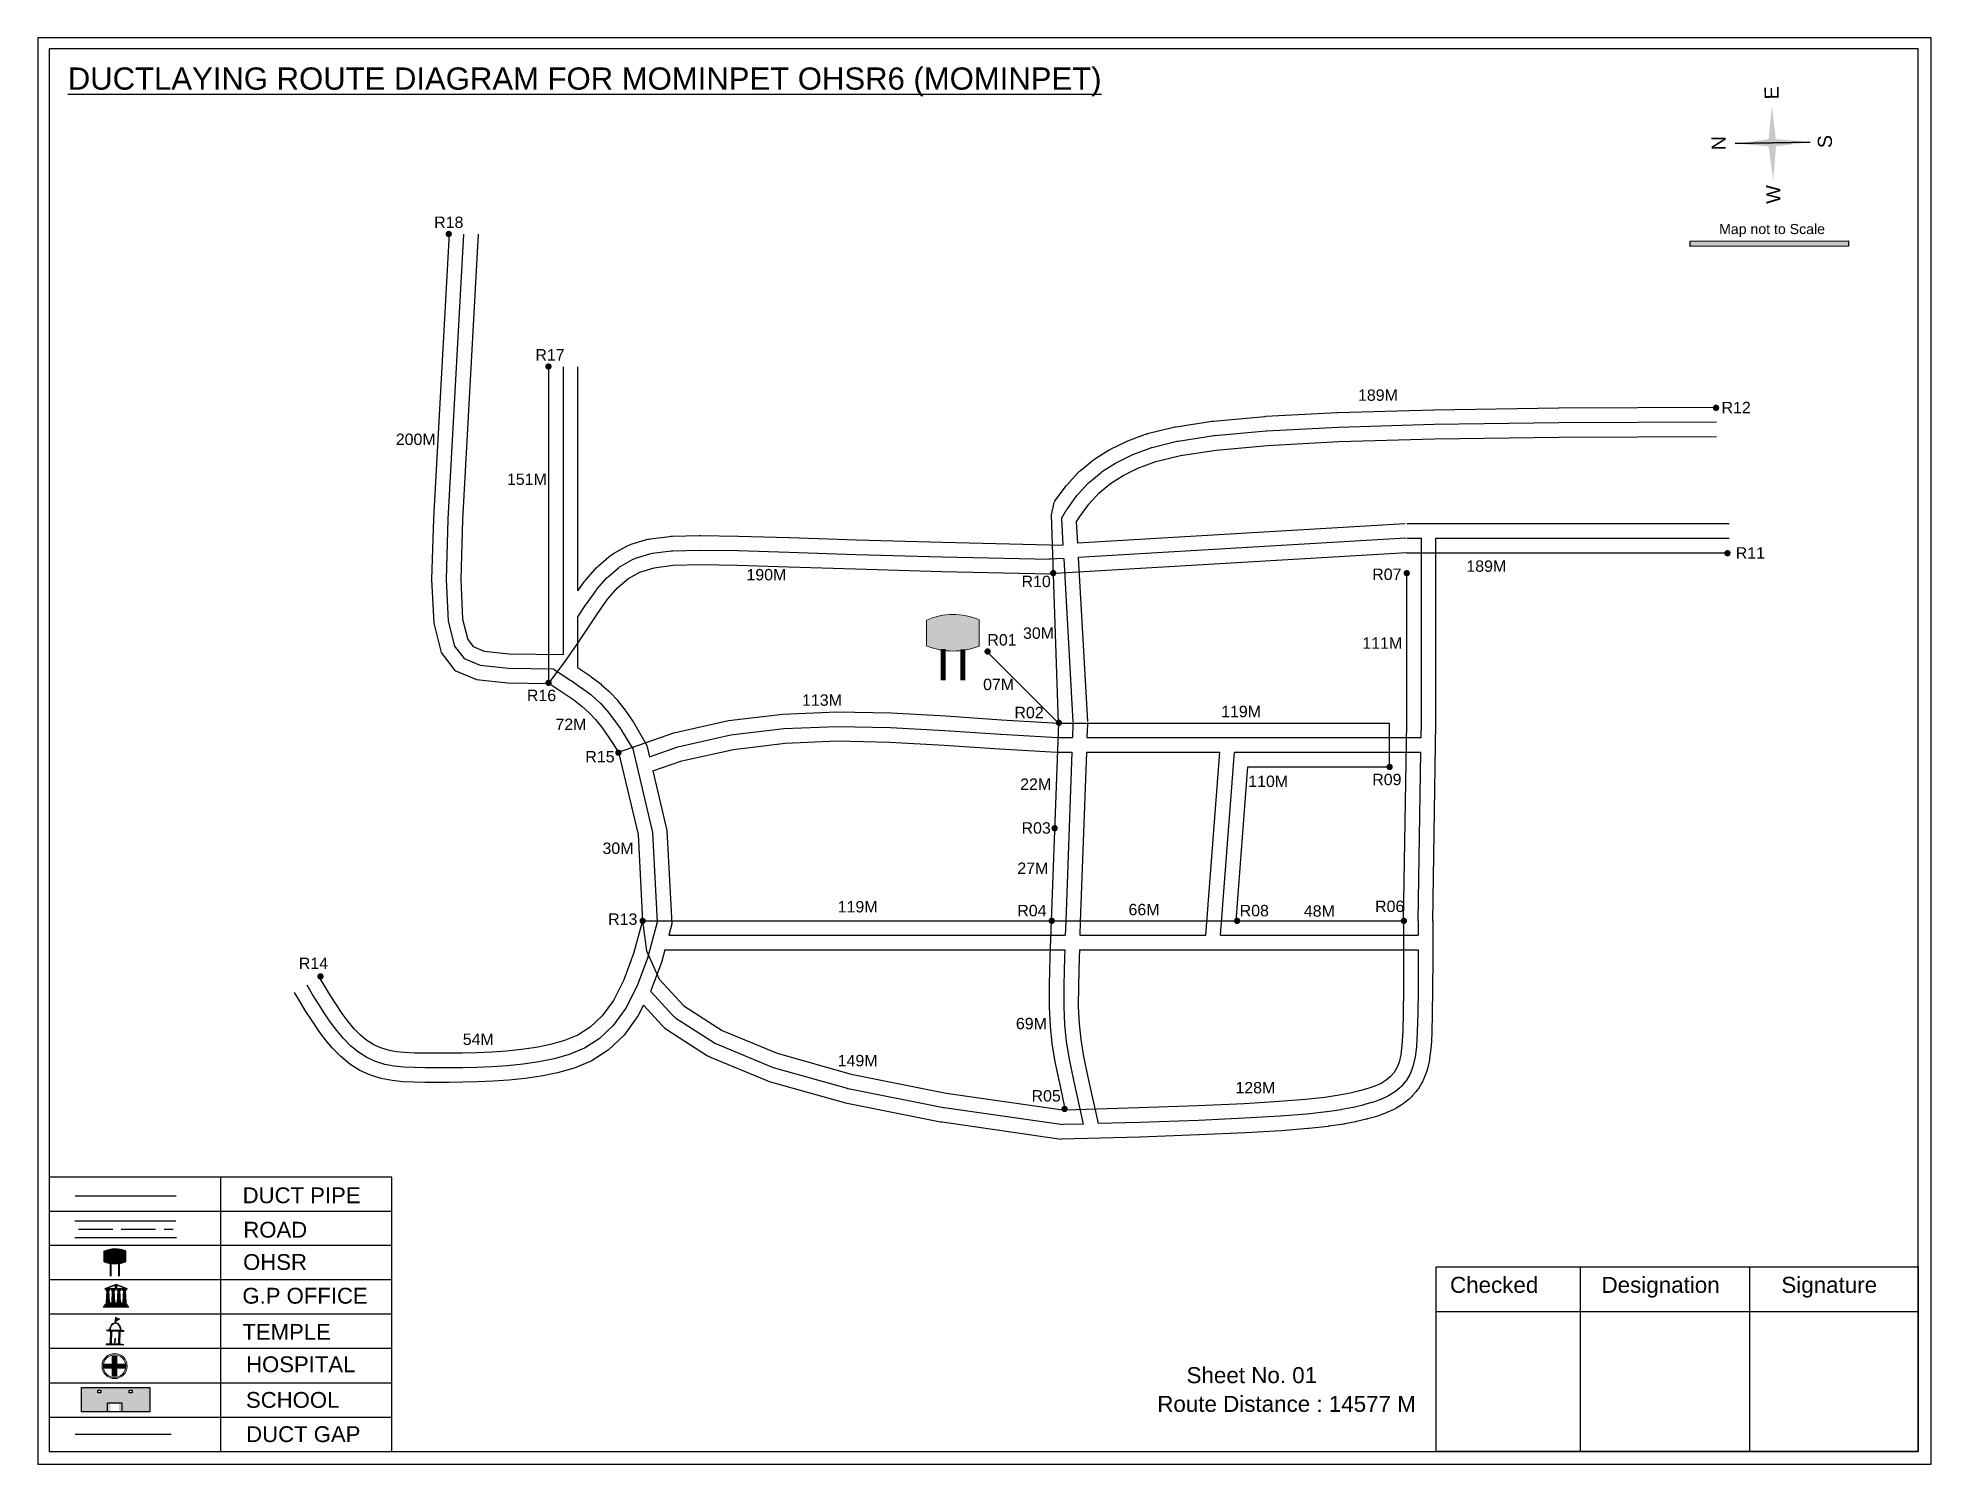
# Model space of a CAD drawing. Header units: inches. Extents: x 1446 to 12099, y 451 to 5049.
# Drawn here: x 2272 to 2937, y 1352 to 1852 of the extents above; entities that cross this region are included whole.
import ezdxf

# ---------------------------------------------------------------- set-up
doc = ezdxf.new("R2010")
doc.units = ezdxf.units.IN
doc.header["$MEASUREMENT"] = 0
doc.linetypes.add('ACAD_ISO02W100', pattern=[15, 12, -3])
doc.layers.add('LANDMARK', color=7, linetype='Continuous')
doc.layers.add('OHT', color=7, linetype='Continuous')
doc.styles.get("Standard").update_dxf_attribs({"font": 'arial.ttf'})

msp = doc.modelspace()

# ---------------------------------------------------------------- texts
at = {"color": 242, "true_color": 0xcd2027}
msp.add_text('%%UDUCTLAYING ROUTE DIAGRAM FOR MOMINPET OHSR6 (MOMINPET)', height=7.8, dxfattribs=at).set_placement((2282.99, 1833.97))
for s, p in [('E', (2883.1, 1830.6)), ('N', (2864.51, 1812.75)), ('S', (2901.8, 1813.5)), ('W', (2883.74, 1794))]:
    msp.add_text(s, height=4.95, rotation=91.00631).set_placement(p)
for s, height, p in [('R18', 4, (2411.5, 1785.44)), ('Map not to Scale', 3.5424, (2862.19, 1783.31)), ('R17', 4, (2447, 1738.94)), ('189M', 4, (2735.54, 1724.8)), ('R12', 4, (2863.03, 1720.44)), ('200M', 4, (2398.04, 1709.3)), ('151M', 4, (2437.04, 1695.3)), ('R11', 4, (2868.03, 1669.44)), ('189M', 4, (2773.54, 1664.8)), ('190M', 4, (2521.04, 1661.8)), ('R10', 4, (2617.53, 1659.44)), ('R07', 4, (2740.53, 1661.94)), ('R01', 4, (2605.53, 1638.94)), ('30M', 4, (2618.04, 1641.3)), ('111M', 4, (2737.04, 1637.8)), ('07M', 4, (2604.04, 1623.3)), ('R16', 4, (2444.03, 1619.44)), ('113M', 4, (2540.54, 1617.8)), ('R02', 4, (2615.03, 1613.44)), ('119M', 4, (2687.54, 1613.8)), ('72M', 4, (2454.04, 1609.3)), ('R15', 4, (2464.53, 1597.94)), ('R09', 4, (2740.53, 1589.94)), ('22M', 4, (2617.04, 1588.3)), ('110M', 4, (2697.04, 1589.3)), ('R03', 4, (2617.53, 1572.94)), ('30M', 4, (2470.54, 1565.8)), ('27M', 4, (2616.04, 1558.8)), ('119M', 4, (2553.04, 1545.3)), ('R04', 4, (2616.03, 1543.94)), ('66M', 4, (2655.04, 1544.3)), ('R08', 4, (2694.03, 1543.94)), ('48M', 4, (2716.54, 1543.8)), ('R06', 4, (2741.53, 1545.44)), ('R13', 4, (2472.53, 1540.94)), ('R14', 4, (2364.03, 1525.44)), ('69M', 4, (2615.54, 1504.3)), ('54M', 4, (2421.54, 1498.8)), ('149M', 4, (2553.04, 1491.3)), ('R05', 4, (2621.03, 1478.94)), ('128M', 4, (2692.54, 1481.8)), ('DUCT PIPE', 5.551, (2344.33, 1443.27)), ('ROAD ', 5.551, (2344.56, 1431.2)), ('OHSR', 5.551, (2344.49, 1419.86)), ('Checked', 5.616, (2767.81, 1411.82)), ('Designation', 5.616, (2820.95, 1411.82)), ('Signature', 5.616, (2884.02, 1411.82)), ('G.P OFFICE', 5.551, (2344.24, 1408.03)), ('TEMPLE', 5.551, (2344.24, 1395.34)), ('HOSPITAL', 5.551, (2345.53, 1383.98)), ('Sheet No. 01', 5.616, (2675.4, 1380.14)), ('SCHOOL', 5.551, (2345.49, 1371.48)), ('Route Distance : 14577 M', 5.616, (2665.12, 1370.06)), ('DUCT GAP', 5.551, (2345.57, 1359.46))]:
    msp.add_text(s, height=height).set_placement(p)

# ---------------------------------------------------------------- blocks, each defined once
blk = doc.blocks.new('OHT')
at = {"linetype": 'Continuous', "lineweight": 0, "true_color": 0x0ffffc}
blk.add_hatch(color=4, dxfattribs=at).paths.add_polyline_path([(0.012, 1), (0, 1, 0.101323), (-0.4, 0.916), (-0.4, 0.525, 0.194075), (0.399, 0.521), (0.399, 0.921, 0.097877)])
at = {"color": 4, "linetype": 'Continuous', "lineweight": 0, "true_color": 0x0ffffc, "flags": 128}
for points in [[(-0.4, 0.525), (-0.4, 0.916)], [(0.399, 0.521), (0.399, 0.921)]]:
    blk.add_lwpolyline(points, dxfattribs=at)
at = {"color": 4, "linetype": 'Continuous', "lineweight": 0, "true_color": 0x0ffffc, "const_width": 0.075, "flags": 128}
for points in [[(-0.15, 0), (-0.15, 0.475)], [(0.15, 0), (0.15, 0.473)]]:
    blk.add_lwpolyline(points, dxfattribs=at)
at = {"color": 4, "linetype": 'Continuous', "lineweight": 0, "true_color": 0x0ffffc}
for centre, radius, start, end in [((0.006, -0.019), 1.019, 67.3109, 113.4711), ((0.004, 1.513), 1.068, 247.7682, 291.7007)]:
    blk.add_arc(centre, radius, start, end, dxfattribs=at)
blk = doc.blocks.new('Government_Office')
at = {"linetype": 'Continuous', "lineweight": 0, "true_color": 0xff0000}
h = blk.add_hatch(color=1, dxfattribs=at)
h.paths.add_polyline_path([(0.44, 0.72), (0.45, 0.75), (0, 0.93), (-0.45, 0.75), (-0.44, 0.72)])
h.paths.add_polyline_path([(0.355, 0.75), (-0.355, 0.75), (0, 0.9)], flags=16)
h.paths.add_polyline_path([(0, 0.778, -1), (0, 0.872, -1)], flags=0)
h = blk.add_hatch(color=1, dxfattribs=at)
edge = h.paths.add_edge_path()
edge.add_arc((0, 0.825), 0.0467, 90, 270)
edge.add_arc((0, 0.825), 0.0467, 270, 450)
for points in [[(-0.5, 0.05), (0.5, 0.05), (0.5, 0), (-0.5, 0)], [(-0.45, 0.075), (-0.45, 0.12), (0.45, 0.12), (0.45, 0.075)], [(-0.4, 0.14), (-0.4, 0.18), (0.4, 0.18), (0.4, 0.14)]]:
    blk.add_hatch(color=1, dxfattribs=at).paths.add_polyline_path(points)
h = blk.add_hatch(color=1, dxfattribs=at)
edge = h.paths.add_edge_path()
edge.add_line((-0.27, 0.195), (-0.295, 0.675))
edge.add_line((-0.295, 0.675), (-0.29, 0.675))
edge.add_arc((-0.278, 0.688), 0.0176, 225.30401, 441.56588)
edge.add_line((-0.275, 0.705), (-0.395, 0.705))
edge.add_arc((-0.392, 0.688), 0.0176, 98.43412, 314.69599)
edge.add_line((-0.38, 0.675), (-0.375, 0.675))
edge.add_line((-0.375, 0.675), (-0.4, 0.195))
edge.add_line((-0.4, 0.195), (-0.27, 0.195))
h = blk.add_hatch(color=1, dxfattribs=at)
edge = h.paths.add_edge_path()
edge.add_line((-0.047, 0.195), (-0.072, 0.675))
edge.add_line((-0.072, 0.675), (-0.067, 0.675))
edge.add_arc((-0.054, 0.688), 0.0176, 225.30401, 441.56588)
edge.add_line((-0.052, 0.705), (-0.172, 0.705))
edge.add_arc((-0.169, 0.688), 0.0176, 98.43412, 314.69599)
edge.add_line((-0.157, 0.675), (-0.152, 0.675))
edge.add_line((-0.152, 0.675), (-0.177, 0.195))
edge.add_line((-0.177, 0.195), (-0.047, 0.195))
h = blk.add_hatch(color=1, dxfattribs=at)
edge = h.paths.add_edge_path()
edge.add_line((0.177, 0.195), (0.152, 0.675))
edge.add_line((0.152, 0.675), (0.157, 0.675))
edge.add_arc((0.169, 0.688), 0.0176, 225.30401, 441.56588)
edge.add_line((0.172, 0.705), (0.052, 0.705))
edge.add_arc((0.054, 0.688), 0.0176, 98.43412, 314.69599)
edge.add_line((0.067, 0.675), (0.072, 0.675))
edge.add_line((0.072, 0.675), (0.047, 0.195))
edge.add_line((0.047, 0.195), (0.177, 0.195))
h = blk.add_hatch(color=1, dxfattribs=at)
edge = h.paths.add_edge_path()
edge.add_line((0.4, 0.195), (0.375, 0.675))
edge.add_line((0.375, 0.675), (0.38, 0.675))
edge.add_arc((0.392, 0.688), 0.0176, 225.30401, 441.56588)
edge.add_line((0.395, 0.705), (0.275, 0.705))
edge.add_arc((0.278, 0.688), 0.0176, 98.43412, 314.69599)
edge.add_line((0.29, 0.675), (0.295, 0.675))
edge.add_line((0.295, 0.675), (0.27, 0.195))
edge.add_line((0.27, 0.195), (0.4, 0.195))
at = {"color": 1, "linetype": 'Continuous', "lineweight": 0, "true_color": 0xff0000, "flags": 128}
for points in [[(-0.45, 0.75), (-0.44, 0.72), (0.44, 0.72), (0.45, 0.75), (0, 0.93)], [(-0.355, 0.75), (0.355, 0.75), (0, 0.9)], [(-0.5, 0.05), (0.5, 0.05), (0.5, 0), (-0.5, 0)], [(-0.45, 0.075), (-0.45, 0.12), (0.45, 0.12), (0.45, 0.075)], [(-0.4, 0.14), (-0.4, 0.18), (0.4, 0.18), (0.4, 0.14)]]:
    blk.add_lwpolyline(points, close=True, dxfattribs=at)
for points in [[(0, 0.872, 1), (0, 0.778, 1)], [(-0.27, 0.195), (-0.295, 0.675), (-0.29, 0.675, 1.379694), (-0.275, 0.705), (-0.395, 0.705, 1.379694), (-0.38, 0.675), (-0.375, 0.675), (-0.4, 0.195)], [(-0.047, 0.195), (-0.072, 0.675), (-0.067, 0.675, 1.379694), (-0.052, 0.705), (-0.172, 0.705, 1.379694), (-0.157, 0.675), (-0.152, 0.675), (-0.177, 0.195)], [(0.177, 0.195), (0.152, 0.675), (0.157, 0.675, 1.379694), (0.172, 0.705), (0.052, 0.705, 1.379694), (0.067, 0.675), (0.072, 0.675), (0.047, 0.195)], [(0.4, 0.195), (0.375, 0.675), (0.38, 0.675, 1.379694), (0.395, 0.705), (0.275, 0.705, 1.379694), (0.29, 0.675), (0.295, 0.675), (0.27, 0.195)]]:
    blk.add_lwpolyline(points, format="xyb", close=True, dxfattribs=at)
blk = doc.blocks.new('Temple')
at = {"linetype": 'Continuous', "lineweight": 0, "true_color": 0xff0000}
h = blk.add_hatch(color=1, dxfattribs=at)
edge = h.paths.add_edge_path()
edge.add_line((0.175, 0.49), (0.225, 0.49))
edge.add_line((0.225, 0.49), (0.225, 0.497))
edge.add_line((0.225, 0.497), (0.307, 0.497))
edge.add_line((0.307, 0.497), (0.307, 0.533))
edge.add_line((0.307, 0.533), (0.257, 0.533))
edge.add_line((0.257, 0.533), (0.257, 0.54))
edge.add_line((0.257, 0.54), (0.2, 0.54))
edge.add_spline(control_points=[(0.2, 0.54), (0.2, 0.589), (0.19, 0.638), (0.142, 0.743), (0.092, 0.79), (0.027, 0.805), (0.02, 0.806), (0.012, 0.806)], knot_values=[4.712389, 4.712389, 4.712389, 4.712389, 5.278166, 5.278166, 6.117402, 6.117402, 6.223801, 6.223801, 6.223801, 6.223801], degree=3, periodic=0)
edge.add_line((0.012, 0.806), (0.012, 0.79))
edge.add_line((0.012, 0.79), (-0.012, 0.79))
edge.add_line((-0.012, 0.79), (-0.012, 0.806))
edge.add_spline(control_points=[(-0.012, 0.806), (-0.055, 0.802), (-0.096, 0.781), (-0.171, 0.699), (-0.197, 0.628), (-0.2, 0.55), (-0.2, 0.545), (-0.2, 0.54)], knot_values=[6.343965, 6.343965, 6.343965, 6.343965, 6.956638, 6.956638, 7.795874, 7.795874, 7.853982, 7.853982, 7.853982, 7.853982], degree=3, periodic=0)
edge.add_line((-0.2, 0.54), (-0.257, 0.54))
edge.add_line((-0.257, 0.54), (-0.257, 0.533))
edge.add_line((-0.257, 0.533), (-0.307, 0.533))
edge.add_line((-0.307, 0.533), (-0.307, 0.497))
edge.add_line((-0.307, 0.497), (-0.225, 0.497))
edge.add_line((-0.225, 0.497), (-0.225, 0.49))
edge.add_line((-0.225, 0.49), (-0.175, 0.49))
edge.add_line((-0.175, 0.49), (-0.175, 0.07))
edge.add_arc((-0.205, 0.07), 0.03, -90, 0, ccw=False)
edge.add_line((-0.205, 0.04), (-0.257, 0.04))
edge.add_line((-0.257, 0.04), (-0.257, 0.033))
edge.add_line((-0.257, 0.033), (-0.307, 0.033))
edge.add_line((-0.307, 0.033), (-0.307, 0))
edge.add_line((-0.307, 0), (0.307, 0))
edge.add_line((0.307, 0), (0.307, 0.033))
edge.add_line((0.307, 0.033), (0.257, 0.033))
edge.add_line((0.257, 0.033), (0.257, 0.04))
edge.add_line((0.257, 0.04), (0.205, 0.04))
edge.add_arc((0.205, 0.07), 0.03, 180, 270, ccw=False)
edge.add_line((0.175, 0.07), (0.175, 0.49))
h.paths.add_polyline_path([(0.125, 0.07, -0.414214), (0.095, 0.04), (0.05, 0.04), (0.05, 0.033), (-0.05, 0.033), (-0.05, 0.04), (-0.095, 0.04, -0.414214), (-0.125, 0.07), (-0.125, 0.497), (0.125, 0.497)], flags=16)
edge = h.paths.add_edge_path(flags=16)
edge.add_ellipse((0, 0.54), major_axis=(0, 0.242), ratio=0.722808, start_angle=270, end_angle=450, ccw=False)
edge.add_line((0.175, 0.54), (-0.175, 0.54))
h.paths.add_polyline_path([(0.012, 0.23), (0.012, 0.07), (-0.012, 0.07), (-0.012, 0.23)], flags=0)
h = blk.add_hatch(color=1, dxfattribs=at)
edge = h.paths.add_edge_path()
edge.add_line((0.012, 0.857), (0, 0.85))
edge.add_line((0, 0.85), (-0.003, 0.925))
edge.add_line((-0.003, 0.925), (-0.012, 0.925))
edge.add_line((-0.012, 0.925), (-0.012, 0.806))
edge.add_spline(control_points=[(-0.012, 0.806), (-0.004, 0.807), (0.004, 0.807), (0.012, 0.806)], knot_values=[6.223801, 6.223801, 6.223801, 6.223801, 6.343965, 6.343965, 6.343965, 6.343965], degree=3, periodic=0)
edge.add_line((0.012, 0.806), (0.012, 0.857))
h = blk.add_hatch(color=1, dxfattribs=at)
edge = h.paths.add_edge_path()
edge.add_line((0.012, 0.79), (0.012, 0.806))
edge.add_spline(control_points=[(0.012, 0.806), (0.004, 0.807), (-0.004, 0.807), (-0.012, 0.806)], knot_values=[6.223801, 6.223801, 6.223801, 6.223801, 6.343965, 6.343965, 6.343965, 6.343965], degree=3, periodic=0)
edge.add_line((-0.012, 0.806), (-0.012, 0.79))
edge.add_line((-0.012, 0.79), (0.012, 0.79))
at = {"linetype": 'Continuous', "lineweight": 0, "true_color": 0xe66000}
blk.add_hatch(color=32, dxfattribs=at).paths.add_polyline_path([(-0.006, 1), (0.147, 0.931), (0, 0.85)])
at = {"color": 1, "linetype": 'Continuous', "lineweight": 0, "true_color": 0xff0000, "flags": 128}
for points in [[(0.012, 0.925), (-0.012, 0.925), (-0.012, 0.79), (0.012, 0.79)], [(0.012, 0.23), (-0.012, 0.23), (-0.012, 0.07), (0.012, 0.07)]]:
    blk.add_lwpolyline(points, close=True, dxfattribs=at)
at = {"color": 32, "linetype": 'Continuous', "lineweight": 0, "true_color": 0xe66000, "flags": 128}
blk.add_lwpolyline([(-0.006, 1), (0.147, 0.931), (0, 0.85), (-0.006, 1)], dxfattribs=at)
at = {"color": 1, "linetype": 'Continuous', "lineweight": 0, "true_color": 0xff0000, "flags": 128}
blk.add_lwpolyline([(0.2, 0.54), (0.257, 0.54), (0.257, 0.533), (0.307, 0.533), (0.307, 0.497), (0.225, 0.497), (0.225, 0.49), (0.175, 0.49), (0.175, 0.07, 0.414214), (0.205, 0.04), (0.257, 0.04), (0.257, 0.033), (0.307, 0.033), (0.307, 0), (-0.307, 0), (-0.307, 0.033), (-0.257, 0.033), (-0.257, 0.04), (-0.205, 0.04, 0.414214), (-0.175, 0.07), (-0.175, 0.49), (-0.225, 0.49), (-0.225, 0.497), (-0.307, 0.497), (-0.307, 0.533), (-0.257, 0.533), (-0.257, 0.54), (-0.2, 0.54)], format="xyb", dxfattribs=at)
blk.add_lwpolyline([(-0.175, 0.54), (0.175, 0.54)], dxfattribs=at)
blk.add_lwpolyline([(0.125, 0.497), (0.125, 0.07, -0.414214), (0.095, 0.04), (0.05, 0.04), (0.05, 0.033), (-0.05, 0.033), (-0.05, 0.04), (-0.095, 0.04, -0.414214), (-0.125, 0.07), (-0.125, 0.497)], format="xyb", close=True, dxfattribs=at)
at = {"color": 1, "linetype": 'Continuous', "lineweight": 0, "true_color": 0xff0000}
blk.add_ellipse((0, 0.54), major_axis=(0, 0.242), ratio=0.722808, start_param=4.712389, end_param=7.853982, dxfattribs=at)
blk.add_open_spline([(0.2, 0.54), (0.2, 0.589), (0.19, 0.638), (0.142, 0.743), (0.092, 0.79), (-0.023, 0.816), (-0.085, 0.794), (-0.171, 0.699), (-0.197, 0.628), (-0.2, 0.55), (-0.2, 0.545), (-0.2, 0.54)], degree=3, knots=[4.712389, 4.712389, 4.712389, 4.712389, 5.278166, 5.278166, 6.117402, 6.117402, 6.956638, 6.956638, 7.795874, 7.795874, 7.853982, 7.853982, 7.853982, 7.853982], dxfattribs=at)
blk = doc.blocks.new('*U15')
at = {"color": 0, "linetype": 'ACAD_ISO02W100', "transparency": 16777216}
blk.add_line((-16.47, 0), (16.78, 0), dxfattribs=at)
blk = doc.blocks.new('Hospital')
at = {"linetype": 'Continuous', "lineweight": 0, "true_color": 0x000000}
h = blk.add_hatch(color=18, dxfattribs=at)
h.paths.add_polyline_path([(-0.5, 0, 1), (0.5, 0, 1)])
h.paths.add_polyline_path([(0.446, 0, -1), (-0.446, 0, -1)], flags=16)
at = {"linetype": 'Continuous', "true_color": 0xff0000}
blk.add_hatch(color=1, dxfattribs=at).paths.add_polyline_path([(-0.394, 0.08), (-0.08, 0.08), (-0.08, 0.394), (0.08, 0.394), (0.08, 0.08), (0.394, 0.08), (0.394, -0.08), (0.08, -0.08), (0.08, -0.394), (-0.08, -0.394), (-0.08, -0.08), (-0.394, -0.08)])
at = {"color": 1, "linetype": 'Continuous', "true_color": 0xff0000, "flags": 128}
blk.add_lwpolyline([(-0.394, 0.08), (-0.08, 0.08), (-0.08, 0.394), (0.08, 0.394), (0.08, 0.08), (0.394, 0.08), (0.394, -0.08), (0.08, -0.08), (0.08, -0.394), (-0.08, -0.394), (-0.08, -0.08), (-0.394, -0.08)], close=True, dxfattribs=at)
at = {"color": 18, "linetype": 'Continuous', "lineweight": 0, "true_color": 0x000000}
for radius in [0.5, 0.446]:
    blk.add_circle((0, 0), radius, dxfattribs=at)

# ---------------------------------------------------------------- hatches: boundary and pattern name
at = {"ltscale": 0.5}
h = msp.add_hatch(color=5, dxfattribs=at)
h.dxf.hatch_style = 1
h.paths.add_polyline_path([(2417.74, 1783.34, 1), (2415.5, 1783.34, 1)])
at = {"true_color": 0x0093dd}
h = msp.add_hatch(color=142, dxfattribs=at)
h.dxf.hatch_style = 1
h.paths.add_polyline_path([(2852.01, 1780.81), (2852.01, 1778.96), (2907.52, 1779.09), (2907.52, 1780.93)])
at = {"ltscale": 0.5}
h = msp.add_hatch(color=5, dxfattribs=at)
h.dxf.hatch_style = 1
h.paths.add_polyline_path([(2452.71, 1736.84, 1), (2450.47, 1736.84, 1)])
h = msp.add_hatch(color=5, dxfattribs=at)
h.dxf.hatch_style = 1
h.paths.add_polyline_path([(2862.24, 1722.34, 1), (2860, 1722.34, 1)])
h = msp.add_hatch(color=5, dxfattribs=at)
h.dxf.hatch_style = 1
h.paths.add_polyline_path([(2866.24, 1671.34, 1), (2864, 1671.34, 1)])
h = msp.add_hatch(color=5, dxfattribs=at)
h.dxf.hatch_style = 1
h.paths.add_polyline_path([(2629.74, 1664.34, 1), (2627.5, 1664.34, 1)])
h = msp.add_hatch(color=5, dxfattribs=at)
h.dxf.hatch_style = 1
h.paths.add_polyline_path([(2753.74, 1664.34, 1), (2751.5, 1664.34, 1)])
h = msp.add_hatch(color=5, dxfattribs=at)
h.dxf.hatch_style = 1
h.paths.add_polyline_path([(2606.74, 1636.84, 1), (2604.5, 1636.84, 1)])
h = msp.add_hatch(color=5, dxfattribs=at)
h.dxf.hatch_style = 1
h.paths.add_polyline_path([(2452.74, 1625.84, 1), (2450.5, 1625.84, 1)])
h = msp.add_hatch(color=5, dxfattribs=at)
h.dxf.hatch_style = 1
h.paths.add_polyline_path([(2631.74, 1611.84, 1), (2629.5, 1611.84, 1)])
h = msp.add_hatch(color=5, dxfattribs=at)
h.dxf.hatch_style = 1
h.paths.add_polyline_path([(2477.24, 1601.34, 1), (2475, 1601.34, 1)])
h = msp.add_hatch(color=5, dxfattribs=at)
h.dxf.hatch_style = 1
h.paths.add_polyline_path([(2747.74, 1596.34, 1), (2745.5, 1596.34, 1)])
h = msp.add_hatch(color=5, dxfattribs=at)
h.dxf.hatch_style = 1
h.paths.add_polyline_path([(2630.24, 1574.84, 1), (2628, 1574.84, 1)])
h = msp.add_hatch(color=5, dxfattribs=at)
h.dxf.hatch_style = 1
h.paths.add_polyline_path([(2485.74, 1542.34, 1), (2483.5, 1542.34, 1)])
h = msp.add_hatch(color=5, dxfattribs=at)
h.dxf.hatch_style = 1
h.paths.add_polyline_path([(2629.24, 1542.34, 1), (2627, 1542.34, 1)])
h = msp.add_hatch(color=5, dxfattribs=at)
h.dxf.hatch_style = 1
h.paths.add_polyline_path([(2694.24, 1542.34, 1), (2692, 1542.34, 1)])
h = msp.add_hatch(color=5, dxfattribs=at)
h.dxf.hatch_style = 1
h.paths.add_polyline_path([(2752.74, 1542.34, 1), (2750.5, 1542.34, 1)])
h = msp.add_hatch(color=5, dxfattribs=at)
h.dxf.hatch_style = 1
h.paths.add_polyline_path([(2372.74, 1522.84, 1), (2370.5, 1522.84, 1)])
h = msp.add_hatch(color=5, dxfattribs=at)
h.dxf.hatch_style = 1
h.paths.add_polyline_path([(2633.74, 1476.34, 1), (2631.5, 1476.34, 1)])
at = {"true_color": 0xc8c92d}
h = msp.add_hatch(color=52, dxfattribs=at)
h.dxf.hatch_style = 1
h.paths.add_polyline_path([(2292.54, 1378.63), (2287.78, 1378.63), (2287.78, 1370.05), (2292.54, 1370.05)])
h.paths.add_polyline_path([(2311.76, 1378.63), (2306.99, 1378.63), (2306.99, 1370.05), (2311.76, 1370.05)])
at = {"true_color": 0x22346e}
h = msp.add_hatch(color=159, dxfattribs=at)
h.dxf.hatch_style = 1
h.paths.add_polyline_path([(2306.99, 1378.63), (2292.54, 1378.63), (2292.54, 1370.05), (2297.97, 1370.05), (2297.97, 1372.86), (2300.95, 1372.86), (2300.95, 1370.05), (2306.99, 1370.05)])
h.paths.add_polyline_path([(2294.61, 1376.72), (2293.55, 1376.72), (2293.55, 1377.69), (2294.61, 1377.69)], flags=16)
h.paths.add_polyline_path([(2304.57, 1376.72), (2304.57, 1377.69), (2305.63, 1377.69), (2305.63, 1376.72)], flags=16)

# ---------------------------------------------------------------- linework, layer by layer
for p, q in [((2894.08, 1815.51), (2867.78, 1815.05)), ((2867.78, 1815.05), (2894.08, 1815.51)), ((2894.08, 1815.51), (2867.78, 1815.05)), ((2880.95, 1815.28), (2894.08, 1815.51)), ((2456.81, 1635.82), (2456.81, 1736.72)), ((2461.92, 1658.16), (2461.92, 1736.72)), ((2631.53, 1683.48), (2632.05, 1674.21)), ((2636.71, 1682.21), (2637.12, 1674.9)), ((2752.06, 1681.69), (2637.12, 1674.9)), ((2752.66, 1681.71), (2865.69, 1681.71)), ((2752.36, 1676.59), (2637.41, 1669.8)), ((2752.66, 1676.6), (2757.77, 1676.6)), ((2757.77, 1611.75), (2757.77, 1676.6)), ((2762.88, 1611.75), (2762.88, 1676.6)), ((2762.88, 1676.6), (2865.69, 1676.6)), ((2632.31, 1669.5), (2627.2, 1669.2)), ((2632.31, 1669.5), (2635.53, 1612.03)), ((2637.41, 1669.8), (2640.63, 1612.32)), ((2461.92, 1631.18), (2461.92, 1649.06)), ((2635.54, 1611.56), (2635.36, 1606.64)), ((2640.64, 1611.38), (2640.47, 1606.64)), ((2757.69, 1606.64), (2757.77, 1611.66)), ((2761.72, 1542.21), (2762.88, 1611.58)), ((2630.43, 1606.64), (2635.36, 1606.64)), ((2630.43, 1601.53), (2635.17, 1601.53)), ((2635.17, 1601.53), (2633.03, 1542.2)), ((2640.28, 1601.53), (2638.13, 1542.01)), ((2640.28, 1601.53), (2687.04, 1601.53)), ((2640.47, 1606.64), (2757.69, 1606.64)), ((2682.2, 1537.28), (2687.04, 1601.53)), ((2687.33, 1537.28), (2692.16, 1601.53)), ((2692.16, 1601.53), (2757.6, 1601.53)), ((2756.62, 1542.3), (2757.6, 1601.53)), ((2493.81, 1537.28), (2627.92, 1537.28)), ((2627.92, 1537.28), (2632.86, 1537.28)), ((2637.97, 1537.28), (2682.2, 1537.28)), ((2687.33, 1537.28), (2756.62, 1537.28)), ((2492.42, 1532.17), (2627.92, 1532.17)), ((2627.92, 1532.17), (2632.68, 1532.17)), ((2637.79, 1532.17), (2756.61, 1532.17)), ((2336.56, 1452.43), (2336.56, 1356.21)), ((2396.7, 1440.4), (2276.42, 1440.4)), ((2285.44, 1437.08), (2320.92, 1437.08)), ((2396.7, 1428.38), (2276.42, 1428.38)), ((2285.44, 1431.27), (2321.1, 1431.27)), ((2396.7, 1416.35), (2276.42, 1416.35)), ((2396.7, 1404.32), (2276.42, 1404.32)), ((2396.7, 1392.29), (2276.42, 1392.29)), ((2276.42, 1380.27), (2396.7, 1380.27)), ((2276.42, 1368.24), (2396.7, 1368.24)), ((2276.42, 1357.68), (2276.42, 1356.75)), ((2276.42, 1356.75), (2276.42, 1356.21))]:
    msp.add_line(p, q)
at = {"color": 1}
msp.add_line((2867.78, 1815.05), (2880.94, 1815.28), dxfattribs=at)
at = {"color": 5}
for p, q in [((2451.71, 1625.68), (2451.71, 1736.72)), ((2752.66, 1671.49), (2627.5, 1664.1)), ((2752.66, 1671.49), (2865.69, 1671.49)), ((2752.66, 1611.75), (2752.66, 1664.22)), ((2630.43, 1611.75), (2605.75, 1636.47)), ((2630.43, 1611.75), (2627.92, 1542.38)), ((2630.43, 1611.75), (2746.5, 1611.75)), ((2746.5, 1611.75), (2746.5, 1596.42)), ((2751.51, 1542.38), (2752.66, 1611.75)), ((2692.83, 1542.38), (2696.9, 1596.42)), ((2696.9, 1596.42), (2746.5, 1596.42)), ((2484.62, 1542.38), (2627.92, 1542.38)), ((2627.92, 1542.38), (2751, 1542.38))]:
    msp.add_line(p, q, dxfattribs=at)
at = {"color": 242, "true_color": 0xcd2027}
for p, q in [((2813.5, 1420.93), (2813.5, 1356.16)), ((2872.85, 1420.93), (2872.85, 1356.16)), ((2762.97, 1405.24), (2932.06, 1405.24))]:
    msp.add_line(p, q, dxfattribs=at)
for points in [[(2272.5, 1852.15), (2272.5, 1351.72), (2936.55, 1351.72), (2936.55, 1852.15)], [(2276.42, 1848.32), (2276.42, 1356.21), (2932.06, 1356.21), (2932.06, 1848.32)], [(2276.42, 1356.21), (2396.7, 1356.21), (2396.7, 1452.43), (2276.42, 1452.43), (2276.42, 1357.15)], [(2311.81, 1378.63), (2311.81, 1370.05), (2287.78, 1370.05), (2287.78, 1378.63)], [(2294.61, 1377.69), (2294.61, 1376.72), (2293.55, 1376.72), (2293.55, 1377.69)], [(2304.57, 1376.72), (2304.57, 1377.69), (2305.63, 1377.69), (2305.63, 1376.72)]]:
    msp.add_lwpolyline(points, close=True)
at = {"color": 5}
for points in [[(2416.71, 1783.5), (2411.23, 1683.5), (2410.59, 1662.09), (2411.33, 1646.75), (2413.91, 1636.47), (2418.78, 1630.23), (2426.4, 1627.02), (2437.22, 1625.84), (2451.72, 1625.67)], [(2451.71, 1625.68), (2457.13, 1632.85), (2461.7, 1639.43), (2465.62, 1645.39), (2469.13, 1650.69), (2472.46, 1655.31), (2475.83, 1659.21), (2479.48, 1662.35), (2483.62, 1664.69), (2488.62, 1666.24), (2495.33, 1667.08), (2504.77, 1667.34), (2517.91, 1667.13), (2535.76, 1666.59), (2559.31, 1665.82), (2589.56, 1664.95), (2627.5, 1664.1)], [(2451.71, 1625.68), (2456.63, 1622.44), (2460.44, 1619.83), (2463.44, 1617.56), (2465.9, 1615.36), (2468.12, 1612.94), (2470.38, 1610.03), (2472.96, 1606.32), (2476.16, 1601.55)], [(2476.16, 1601.55), (2495.58, 1608.29), (2514.74, 1612.6), (2533.75, 1614.91), (2552.72, 1615.67), (2571.76, 1615.3), (2590.99, 1614.23), (2610.51, 1612.9), (2630.43, 1611.75)], [(2476.16, 1601.55), (2483.01, 1572.6), (2484.62, 1542.38), (2481.46, 1530.83), (2478.04, 1521.62), (2474.36, 1514.44), (2470.43, 1509.01), (2466.26, 1505.04), (2461.85, 1502.24), (2457.22, 1500.31), (2452.36, 1498.95), (2447.3, 1497.93), (2442.1, 1497.17), (2436.83, 1496.62), (2431.59, 1496.25), (2426.43, 1496.03), (2421.45, 1495.91), (2416.72, 1495.87), (2412.31, 1495.87), (2408.28, 1495.87), (2404.62, 1495.94), (2401.27, 1496.1), (2398.21, 1496.43), (2395.38, 1496.96), (2392.76, 1497.76), (2390.29, 1498.87), (2387.93, 1500.35), (2385.66, 1502.24), (2383.46, 1504.49), (2381.32, 1507.04), (2379.24, 1509.84), (2377.2, 1512.84), (2375.21, 1515.97), (2373.25, 1519.18), (2371.32, 1522.41)], [(2484.62, 1542.38), (2485.94, 1531.81), (2490.45, 1521.85), (2499.03, 1512.53), (2512.53, 1503.86), (2531.81, 1495.86), (2557.72, 1488.53), (2591.12, 1481.9), (2632.87, 1475.97)], [(2627.92, 1542.38), (2627.48, 1529.71), (2627.22, 1519.85), (2627.21, 1512.01), (2627.51, 1505.42), (2628.16, 1499.3), (2629.23, 1492.87), (2630.78, 1485.35), (2632.87, 1475.97)], [(2751.51, 1542.38), (2751.51, 1529), (2751.47, 1518.29), (2751.39, 1509.92), (2751.22, 1503.52), (2750.94, 1498.76), (2750.52, 1495.28), (2749.94, 1492.74), (2749.17, 1490.79), (2748.17, 1489.13), (2746.93, 1487.69), (2745.42, 1486.43), (2743.6, 1485.32), (2741.45, 1484.35), (2738.94, 1483.47), (2736.05, 1482.65), (2732.75, 1481.88), (2728.89, 1481.13), (2723.92, 1480.38), (2717.16, 1479.64), (2707.93, 1478.91), (2695.57, 1478.18), (2679.38, 1477.44), (2658.71, 1476.71), (2632.87, 1475.97)]]:
    msp.add_lwpolyline(points, dxfattribs=at)
for points in [[(2421.81, 1783.22), (2416.33, 1683.29), (2415.7, 1662.14), (2416.41, 1647.5), (2418.6, 1638.76), (2421.99, 1634.42), (2427.69, 1632.02), (2437.53, 1630.95), (2453.28, 1630.76)], [(2426.91, 1783.22), (2421.42, 1683.07), (2420.8, 1662.19), (2421.48, 1648.25), (2423.28, 1641.04), (2425.19, 1638.6), (2428.99, 1637.01), (2437.84, 1636.04), (2456.81, 1635.82)], [(2636.71, 1682.21), (2637.73, 1683.92), (2641.1, 1688.57), (2644.69, 1692.47), (2648.67, 1695.78), (2653.17, 1698.63), (2658.36, 1701.16), (2664.61, 1703.5), (2673.24, 1705.63), (2685.79, 1707.53), (2703.79, 1709.16), (2728.8, 1710.48), (2762.35, 1711.47), (2805.99, 1712.09), (2861.26, 1712.3)], [(2481.13, 1602.73), (2488.09, 1573.33), (2489.76, 1541.83), (2486.33, 1529.27), (2482.72, 1519.56), (2478.73, 1511.76), (2474.29, 1505.64), (2469.42, 1501), (2464.23, 1497.69), (2458.89, 1495.47), (2453.55, 1493.98), (2448.17, 1492.9), (2442.73, 1492.1), (2437.28, 1491.53), (2431.88, 1491.15), (2426.6, 1490.92), (2421.53, 1490.81), (2416.74, 1490.76), (2412.31, 1490.76), (2408.23, 1490.77), (2404.45, 1490.83), (2400.88, 1491.01), (2397.46, 1491.37), (2394.16, 1491.99), (2390.96, 1492.97), (2387.86, 1494.36), (2384.93, 1496.21), (2382.2, 1498.48), (2379.67, 1501.05), (2377.31, 1503.88), (2375.07, 1506.88), (2372.94, 1510.03), (2370.88, 1513.27), (2368.88, 1516.54), (2366.94, 1519.79)], [(2486.1, 1603.91), (2487.04, 1599.92)], [(2488.23, 1594.93), (2493.16, 1574.06), (2494.91, 1541.28), (2493.81, 1537.28)], [(2633.03, 1542.2), (2632.86, 1537.28)], [(2638.13, 1542.03), (2637.97, 1537.28)], [(2492.42, 1532.17), (2491.19, 1527.7), (2487.4, 1517.5)], [(2632.68, 1532.17), (2632.59, 1529.56), (2632.33, 1519.78), (2632.32, 1512.12), (2632.6, 1505.81), (2633.22, 1499.99), (2634.25, 1493.81), (2635.78, 1486.42), (2639.19, 1471.04)], [(2637.79, 1532.17), (2637.69, 1529.4), (2637.44, 1519.71), (2637.43, 1512.23), (2637.7, 1506.19), (2638.28, 1500.68), (2639.28, 1494.74), (2640.77, 1487.49), (2644.39, 1471.19)], [(2484.96, 1512.73), (2483.09, 1509.09), (2478.16, 1502.26), (2472.58, 1496.96), (2466.6, 1493.15), (2460.56, 1490.63), (2454.74, 1489.01), (2449.05, 1487.87), (2443.37, 1487.03), (2437.72, 1486.44), (2432.17, 1486.05), (2426.77, 1485.82), (2421.61, 1485.7), (2416.77, 1485.66), (2412.3, 1485.65), (2408.18, 1485.66), (2404.28, 1485.73), (2400.48, 1485.91), (2396.72, 1486.31), (2392.94, 1487.03), (2389.16, 1488.18), (2385.44, 1489.85), (2381.93, 1492.07), (2378.73, 1494.71), (2375.89, 1497.62), (2373.3, 1500.71), (2370.91, 1503.92), (2368.67, 1507.23), (2366.54, 1510.57), (2364.51, 1513.9), (2362.55, 1517.17)], [(2639.19, 1471.04), (2632.15, 1470.92)], [(2296.94, 1370.05), (2296.94, 1373.22), (2301.98, 1373.22), (2301.98, 1370.05)]]:
    msp.add_lwpolyline(points)
at = {"color": 142, "true_color": 0x0093dd}
msp.add_lwpolyline([(2907.52, 1779.09), (2852.01, 1778.96), (2852.01, 1780.81), (2907.52, 1780.93), (2907.52, 1779.09)], dxfattribs=at)
at = {"color": 5}
msp.add_lwpolyline([(2630.43, 1611.75), (2628, 1684.75), (2628.95, 1689.14, -0.022679), (2629.46, 1689.92), (2632.82, 1694.56, -0.029334), (2633.58, 1695.49), (2637.18, 1699.39, -0.033261), (2638.16, 1700.33), (2642.14, 1703.63, -0.032462), (2643.21, 1704.41), (2647.71, 1707.26, -0.027277), (2648.69, 1707.8), (2653.88, 1710.34, -0.024245), (2654.78, 1710.73), (2661.04, 1713.07, -0.028806), (2662.16, 1713.41), (2670.79, 1715.55, -0.023092), (2671.71, 1715.73), (2684.26, 1717.63, -0.014993), (2684.87, 1717.7), (2702.87, 1719.33, -0.009313), (2703.25, 1719.36), (2728.26, 1720.68, -0.005872), (2728.5, 1720.69), (2762.05, 1721.68, -0.003821), (2762.21, 1721.68), (2805.85, 1722.3, -0.002571), (2805.95, 1722.3), (2861.22, 1722.52)], format="xyb", dxfattribs=at)
for points in [[(2631.53, 1683.48), (2633.34, 1686.53, -0.022679), (2633.59, 1686.92), (2636.96, 1691.57, -0.029334), (2637.34, 1692.03), (2640.93, 1695.93, -0.033261), (2641.43, 1696.4), (2645.4, 1699.7, -0.032462), (2645.94, 1700.09), (2650.44, 1702.94, -0.027277), (2650.93, 1703.21), (2656.12, 1705.75, -0.024245), (2656.57, 1705.95), (2662.83, 1708.28, -0.028806), (2663.39, 1708.46), (2672.02, 1710.59, -0.023092), (2672.48, 1710.68), (2685.02, 1712.58, -0.014993), (2685.33, 1712.62), (2703.33, 1714.25, -0.009313), (2703.52, 1714.26), (2728.53, 1715.58, -0.005872), (2728.65, 1715.59), (2762.2, 1716.58, -0.003821), (2762.28, 1716.58), (2805.92, 1717.19, -0.002571), (2805.97, 1717.2), (2861.24, 1717.41)], [(2461.92, 1658.16), (2464.17, 1661.29, -0.022264), (2464.74, 1662), (2468.11, 1665.89, -0.036566), (2469.17, 1666.95), (2472.81, 1670.09, -0.048919), (2474.44, 1671.23), (2478.58, 1673.58, -0.053843), (2480.6, 1674.45), (2485.59, 1676, -0.043914), (2487.34, 1676.37), (2494.06, 1677.22, -0.024347), (2495.05, 1677.29), (2504.49, 1677.55, -0.010742), (2504.92, 1677.55), (2518.07, 1677.35, -0.003767), (2518.22, 1677.35), (2536.07, 1676.8, -0.000497), (2536.09, 1676.8), (2559.62, 1676.03), (2589.82, 1675.16), (2632.05, 1674.21)], [(2461.92, 1649.06), (2464.87, 1653.51, -0.009968), (2464.99, 1653.68), (2468.32, 1658.3, -0.022264), (2468.6, 1658.66), (2471.97, 1662.55, -0.036566), (2472.5, 1663.08), (2476.14, 1666.22, -0.048919), (2476.96, 1666.79), (2481.1, 1669.14, -0.053843), (2482.11, 1669.57), (2487.1, 1671.12, -0.043914), (2487.98, 1671.31), (2494.7, 1672.15, -0.024347), (2495.19, 1672.19), (2504.63, 1672.45, -0.010742), (2504.85, 1672.45), (2517.99, 1672.24, -0.003767), (2518.07, 1672.24), (2535.92, 1671.69, -0.000497), (2535.93, 1671.69), (2559.47, 1670.92), (2589.69, 1670.05), (2627.61, 1669.21)], [(2453.28, 1630.76), (2459.44, 1626.7, -0.004444), (2459.51, 1626.65), (2463.33, 1624.04, -0.011732), (2463.52, 1623.9), (2466.52, 1621.64, -0.020436), (2466.84, 1621.37), (2469.3, 1619.17, -0.024933), (2469.67, 1618.82), (2471.88, 1616.4, -0.020936), (2472.16, 1616.07), (2474.42, 1613.15, -0.012224), (2474.56, 1612.95), (2477.15, 1609.25, -0.004669), (2477.2, 1609.17), (2481.13, 1602.73)], [(2461.92, 1631.18), (2462.25, 1630.97, -0.004444), (2462.4, 1630.87), (2466.21, 1628.26, -0.011732), (2466.6, 1627.98), (2469.6, 1625.71, -0.020436), (2470.24, 1625.18), (2472.71, 1622.98, -0.024933), (2473.43, 1622.27), (2475.65, 1619.85, -0.020936), (2476.2, 1619.2), (2478.46, 1616.28, -0.012224), (2478.75, 1615.87), (2481.34, 1612.17, -0.004669), (2481.45, 1612.01), (2486.1, 1603.91)], [(2487.04, 1599.92), (2496.98, 1603.37), (2515.61, 1607.56), (2534.16, 1609.82), (2552.77, 1610.56), (2571.57, 1610.19), (2590.67, 1609.13), (2610.16, 1607.81, 0.002498), (2610.21, 1607.8), (2630.14, 1606.65)], [(2488.23, 1594.93), (2498.38, 1598.45), (2516.48, 1602.52), (2534.57, 1604.72), (2552.82, 1605.45), (2571.38, 1605.09), (2590.36, 1604.03), (2609.81, 1602.71, 0.002498), (2609.91, 1602.7), (2629.84, 1601.55)], [(2761.73, 1542.38), (2761.72, 1529, -0.000663), (2761.72, 1528.97), (2761.69, 1518.26, -0.001847), (2761.69, 1518.19), (2761.6, 1509.81, -0.004023), (2761.6, 1509.65), (2761.43, 1503.25, -0.008021), (2761.42, 1502.92), (2761.14, 1498.16, -0.015165), (2761.08, 1497.54), (2760.66, 1494.06, -0.026446), (2760.48, 1493), (2759.9, 1490.46, -0.038152), (2759.44, 1488.97), (2758.66, 1487.02, -0.040702), (2757.93, 1485.53), (2756.93, 1483.88, -0.042457), (2755.92, 1482.47), (2754.68, 1481.03, -0.041885), (2753.46, 1479.83), (2751.95, 1478.57, -0.036907), (2750.72, 1477.7), (2748.9, 1476.59, -0.029681), (2747.83, 1476.03), (2745.68, 1475.05, -0.022355), (2744.83, 1474.71), (2742.33, 1473.83, -0.01606), (2741.7, 1473.63), (2738.81, 1472.82, -0.011076), (2738.37, 1472.71), (2735.07, 1471.93, -0.008923), (2734.71, 1471.86), (2730.86, 1471.1, -0.011129), (2730.41, 1471.03), (2725.44, 1470.28, -0.010029), (2725.03, 1470.23), (2718.27, 1469.49, -0.007366), (2717.97, 1469.46), (2708.74, 1468.72, -0.005079), (2708.54, 1468.71), (2696.17, 1467.98, -0.003483), (2696.03, 1467.97), (2679.84, 1467.24, -0.002427), (2679.74, 1467.24), (2659.07, 1466.5, -0.001731), (2659, 1466.5), (2631.43, 1465.71)], [(2756.62, 1542.38), (2756.62, 1537.28, -0.000663)], [(2756.61, 1532.17), (2756.61, 1529, -0.000663), (2756.61, 1528.98), (2756.58, 1518.28, -0.001847), (2756.58, 1518.24), (2756.49, 1509.86, -0.004023), (2756.49, 1509.78), (2756.32, 1503.38, -0.008021), (2756.32, 1503.22), (2756.04, 1498.46, -0.015165), (2756.01, 1498.15), (2755.59, 1494.67, -0.026446), (2755.5, 1494.14), (2754.92, 1491.6, -0.038152), (2754.69, 1490.86), (2753.91, 1488.9, -0.040702), (2753.55, 1488.16), (2752.55, 1486.5, -0.042457), (2752.05, 1485.8), (2750.81, 1484.36, -0.041885), (2750.2, 1483.76), (2748.68, 1482.5, -0.036907), (2748.07, 1482.06), (2746.25, 1480.96, -0.029681), (2745.71, 1480.67), (2743.57, 1479.7, -0.022355), (2743.14, 1479.53), (2740.64, 1478.65, -0.01606), (2740.32, 1478.55), (2737.43, 1477.74, -0.011076), (2737.21, 1477.68), (2733.91, 1476.91, -0.008923), (2733.73, 1476.87), (2729.87, 1476.11, -0.011129), (2729.65, 1476.08), (2724.68, 1475.33, -0.010029), (2724.48, 1475.3), (2717.72, 1474.56, -0.007366), (2717.57, 1474.55), (2708.34, 1473.82, -0.005079), (2708.23, 1473.81), (2695.87, 1473.08, -0.003483), (2695.8, 1473.07), (2679.61, 1472.34, -0.002427), (2679.56, 1472.34), (2658.89, 1471.61, -0.001731), (2658.85, 1471.6), (2644.39, 1471.19)], [(2487.44, 1517.59), (2495.28, 1509.07, 0.064034), (2496.27, 1508.23), (2509.77, 1499.56, 0.044349), (2510.57, 1499.14), (2529.85, 1491.14, 0.029525), (2530.42, 1490.94), (2556.33, 1483.61, 0.019888), (2556.72, 1483.52), (2590.12, 1476.89, 0.013766), (2590.4, 1476.84), (2632.15, 1470.92)], [(2484.96, 1512.73), (2491.52, 1505.61, 0.064034), (2493.51, 1503.93), (2507.01, 1495.27, 0.044349), (2508.62, 1494.43), (2527.89, 1486.42, 0.029525), (2529.03, 1486.03), (2554.94, 1478.7, 0.019888), (2555.73, 1478.51), (2589.13, 1471.88, 0.013766), (2589.68, 1471.78), (2631.43, 1465.71)]]:
    msp.add_lwpolyline(points, format="xyb")
at = {"color": 242, "true_color": 0xcd2027}
msp.add_lwpolyline([(2932.06, 1356.16), (2762.97, 1356.16), (2762.97, 1420.93), (2932.06, 1420.93)], close=True, dxfattribs=at)
for points in [[(2882.22, 1815.31), (2879.41, 1815.26), (2880.7, 1828.43)], [(2882.22, 1815.31), (2879.41, 1815.26), (2880.7, 1828.43)], [(2882.23, 1815.31), (2879.41, 1815.26), (2881.16, 1802.13)], [(2882.23, 1815.31), (2879.41, 1815.26), (2881.16, 1802.13)], [(2880.96, 1813.98), (2880.91, 1816.8), (2894.08, 1815.51)], [(2880.96, 1813.98), (2880.91, 1816.8), (2894.08, 1815.51)]]:
    msp.add_solid(points)
at = {"color": 1}
msp.add_solid([(2880.96, 1813.98), (2880.91, 1816.8), (2867.78, 1815.05)], dxfattribs=at)
msp.add_solid([(2880.96, 1813.98), (2880.91, 1816.8), (2867.78, 1815.05)], dxfattribs=at)
at = {"layer": 'OHT', "color": 5}
msp.add_line((2285.57, 1445.88), (2321.05, 1445.88), dxfattribs=at)
at = {"layer": 'OHT', "color": 1}
msp.add_line((2285.57, 1362.22), (2319.28, 1362.22), dxfattribs=at)

# ---------------------------------------------------------------- block references
at = {"linetype": 'ACAD_ISO02W100'}
msp.add_blockref('*U15', (2303.22, 1434.17), dxfattribs=at)
at = {"layer": 'LANDMARK'}
for name, p, xscale, yscale, zscale in [('Government_Office', (2299.94, 1406.75), 8.755020913111178, 8.755020913111178, 8.755020913111178), ('Hospital', (2299.41, 1386.13), 8.829703578239085, 8.829703578239085, 8.829703578239085)]:
    msp.add_blockref(name, p, dxfattribs=dict(at, xscale=xscale, yscale=yscale, zscale=zscale))
at = {"layer": 'LANDMARK', "xscale": 9.762966276306745, "yscale": 9.762966276306745, "zscale": 9.762966276306745, "rotation": 358.3713438591284}
msp.add_blockref('Temple', (2299.5, 1393.51), dxfattribs=at)
at = {"layer": 'OHT'}
for p, xscale, yscale, zscale in [((2593.47, 1626.72), 23.11072127339519, 23.11072127339519, 23.11072127339519), ((2299.49, 1417.66), 9.629467197247994, 9.629467197247994, 9.629467197247994)]:
    msp.add_blockref('OHT', p, dxfattribs=dict(at, xscale=xscale, yscale=yscale, zscale=zscale))

msp.set_redraw_order([(e.dxf.handle, doc.entitydb.next_handle()) for e in msp.query("TEXT MTEXT ATTDEF DIMENSION ARC_DIMENSION")])  # texts and dimensions are drawn at this point

doc.saveas('drawing.dxf')
